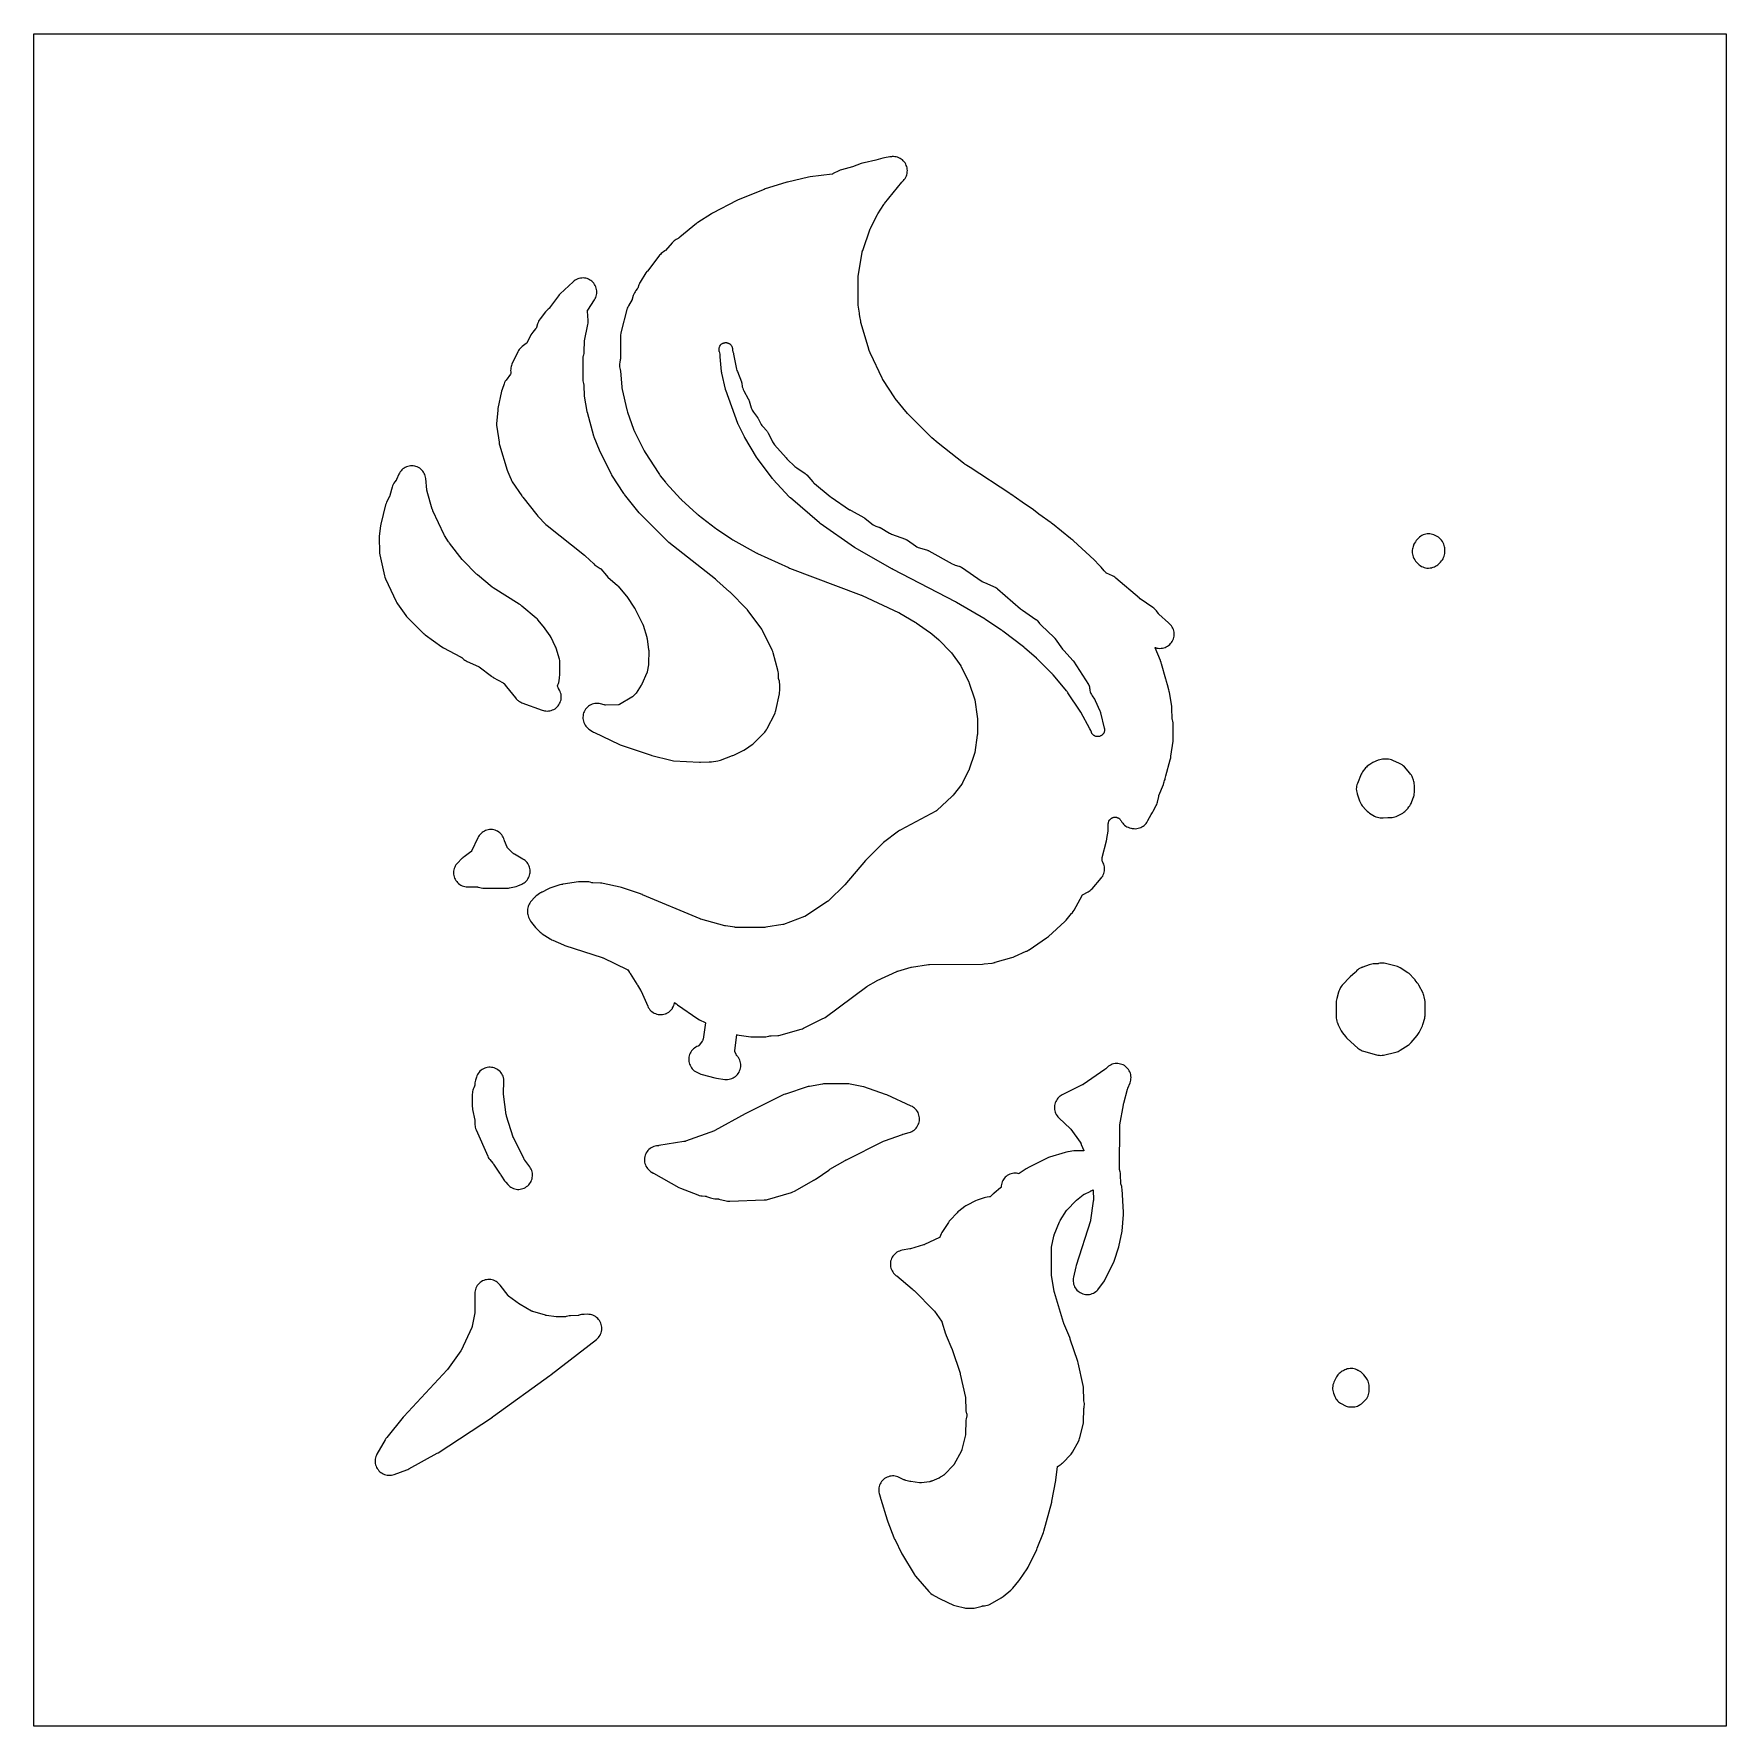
# Model space of a CAD drawing. Header units: millimetres. Extents: x 0 to 300, y 0 to 300.
import ezdxf

# ---------------------------------------------------------------- set-up
doc = ezdxf.new("R2010")
doc.units = ezdxf.units.MM
doc.layers.add('CUT', color=7, linetype='CONTINUOUS')

msp = doc.modelspace()

# ---------------------------------------------------------------- linework, layer by layer
at = {"layer": 'CUT'}
for points in [[(300, 299.99), (300, 299.98), (300, 299.95), (300, 0.05), (300, 0.02), (300, 0.01), (299.99, 0), (299.98, 0), (299.95, 0), (0.05, 0), (0.02, 0), (0.01, 0), (0.01, 0.01), (0, 0.01), (0, 0.02), (0, 0.05), (0, 299.95), (0, 299.98), (0, 299.99), (0.01, 300), (0.02, 300), (0.05, 300), (299.95, 300), (299.98, 300), (299.99, 300), (300, 300)], [(90.12, 140.47), (91.53, 139.57), (91.58, 139.53), (91.64, 139.5), (91.78, 139.41), (91.99, 139.31), (93.89, 138.48), (94.12, 138.39), (100.74, 136.25), (100.84, 136.21), (100.85, 136.21), (100.9, 136.19), (105.15, 134.16), (105.19, 134.14), (105.2, 134.14), (105.21, 134.14), (105.21, 134.13), (105.22, 134.13), (105.23, 134.11), (105.53, 133.72), (105.55, 133.69), (105.6, 133.62), (105.63, 133.59), (105.73, 133.44), (106.89, 131.56), (106.94, 131.47), (107.01, 131.35), (107.55, 130.48), (107.55, 130.47), (107.56, 130.45), (107.57, 130.44), (107.58, 130.43), (107.58, 130.42), (107.6, 130.39), (107.65, 130.28), (108.82, 127.63), (108.93, 127.41), (109.07, 127.2), (109.22, 127.01), (109.39, 126.83), (109.57, 126.67), (109.77, 126.53), (109.99, 126.41), (110.21, 126.31), (110.44, 126.23), (110.68, 126.18), (110.93, 126.15), (111.17, 126.14), (111.42, 126.16), (111.66, 126.2), (111.89, 126.27), (111.9, 126.27), (111.98, 126.3), (112.12, 126.35), (112.13, 126.36), (112.23, 126.41), (112.34, 126.47), (112.35, 126.47), (112.55, 126.6), (112.74, 126.75), (112.75, 126.75), (112.92, 126.92), (113.08, 127.1), (113.08, 127.11), (113.19, 127.25), (113.21, 127.28), (113.21, 127.29), (113.22, 127.3), (113.23, 127.31), (113.35, 127.52), (113.41, 127.68), (113.42, 127.7), (113.44, 127.74), (113.44, 127.75), (113.52, 127.98), (113.59, 128.23), (113.6, 128.27), (113.61, 128.27), (113.64, 128.25), (113.88, 128.06), (113.93, 128.02), (113.99, 127.97), (114.03, 127.94), (114.11, 127.88), (117.72, 125.39), (118.02, 125.21), (119.02, 124.71), (119.05, 124.7), (119.06, 124.69), (119.06, 124.66), (118.63, 121.8), (118.63, 121.79), (118.62, 121.71), (118.6, 121.61), (118.6, 121.6), (118.59, 121.58), (118.58, 121.58), (118.52, 121.5), (118.48, 121.45), (118, 120.78), (117.95, 120.72), (117.92, 120.68), (117.89, 120.64), (117.86, 120.6), (117.84, 120.58), (117.82, 120.57), (117.77, 120.55), (117.55, 120.46), (117.33, 120.34), (117.13, 120.21), (116.94, 120.06), (116.76, 119.88), (116.61, 119.7), (116.47, 119.49), (116.35, 119.28), (116.25, 119.05), (116.18, 118.82), (116.13, 118.58), (116.1, 118.34), (116.1, 118.09), (116.12, 117.85), (116.17, 117.61), (116.24, 117.38), (116.33, 117.15), (116.44, 116.93), (116.57, 116.73), (116.73, 116.53), (116.9, 116.36), (117.08, 116.2), (117.29, 116.06), (117.5, 115.95), (118.01, 115.7), (118.23, 115.6), (118.46, 115.53), (120.71, 114.92), (121.04, 114.85), (122.5, 114.66), (122.75, 114.64), (122.99, 114.65), (123.24, 114.68), (123.48, 114.73), (123.72, 114.81), (123.95, 114.91), (124.16, 115.03), (124.36, 115.17), (124.55, 115.34), (124.72, 115.52), (124.87, 115.71), (125.01, 115.93), (125.12, 116.15), (125.2, 116.38), (125.27, 116.62), (125.31, 116.87), (125.32, 117.12), (125.31, 117.36), (125.28, 117.61), (125.22, 117.85), (125.13, 118.09), (125.03, 118.31), (124.9, 118.52), (124.75, 118.72), (124.66, 118.82), (124.59, 118.91), (124.56, 118.94), (124.56, 118.95), (124.55, 118.97), (124.51, 119.05), (124.28, 119.57), (124.26, 119.63), (124.25, 119.65), (124.24, 119.69), (124.24, 119.7), (124.24, 119.71), (124.25, 119.78), (124.25, 119.79), (124.6, 122.55), (124.6, 122.58), (124.61, 122.59), (124.64, 122.58), (127.1, 122.22), (127.46, 122.19), (129.48, 122.18), (129.49, 122.18), (129.5, 122.18), (129.76, 122.19), (130.02, 122.23), (130.27, 122.3), (130.49, 122.37), (130.56, 122.39), (130.6, 122.39), (130.64, 122.39), (130.68, 122.39), (131.88, 122.43), (132.09, 122.45), (132.3, 122.48), (132.5, 122.53), (136.05, 123.57), (136.26, 123.64), (136.46, 123.73), (139.88, 125.42), (140.07, 125.52), (140.25, 125.65), (147.69, 131.12), (147.71, 131.13), (147.79, 131.19), (147.82, 131.21), (149.34, 132.09), (149.37, 132.11), (149.51, 132.18), (152.97, 133.79), (153.06, 133.82), (153.08, 133.83), (153.16, 133.86), (155.5, 134.55), (155.58, 134.57), (155.6, 134.57), (158.6, 135.01), (158.76, 135.03), (158.78, 135.03), (158.79, 135.03), (168.17, 135.09), (168.46, 135.11), (169.8, 135.28), (169.82, 135.28), (169.87, 135.28), (170.13, 135.33), (170.32, 135.38), (170.39, 135.4), (170.42, 135.41), (173.35, 136.25), (173.35, 136.24), (173.39, 136.25), (173.61, 136.32), (173.82, 136.41), (175.92, 137.37), (175.99, 137.4), (176, 137.41), (176.19, 137.5), (176.38, 137.61), (176.44, 137.65), (179.54, 139.73), (179.65, 139.81), (179.69, 139.84), (179.88, 140), (182.75, 142.63), (182.83, 142.7), (182.84, 142.71), (182.98, 142.87), (183.96, 144.04), (183.97, 144.05), (184.04, 144.13), (184.1, 144.2), (184.13, 144.23), (184.27, 144.43), (184.4, 144.63), (185.82, 147.26), (185.83, 147.29), (185.85, 147.31), (185.87, 147.33), (185.92, 147.36), (186.9, 147.89), (187.1, 148.01), (187.28, 148.14), (187.45, 148.29), (187.6, 148.45), (189.2, 150.3), (189.35, 150.49), (189.48, 150.7), (189.59, 150.91), (189.68, 151.14), (189.74, 151.37), (189.79, 151.6), (189.81, 151.84), (189.81, 152.09), (189.78, 152.33), (189.73, 152.56), (189.66, 152.79), (189.57, 153.01), (189.49, 153.16), (189.47, 153.2), (189.46, 153.22), (189.45, 153.23), (189.43, 153.3), (189.4, 153.38), (189.38, 153.43), (189.38, 153.45), (189.38, 153.47), (189.37, 153.55), (189.37, 153.6), (189.36, 153.7), (189.36, 153.71), (189.37, 153.81), (189.37, 153.86), (189.37, 153.9), (189.38, 153.94), (189.38, 153.96), (189.39, 154), (190.13, 156.94), (190.14, 156.97), (190.15, 157.02), (190.17, 157.08), (190.19, 157.19), (190.2, 157.22), (190.2, 157.24), (190.21, 157.27), (190.22, 157.36), (190.42, 158.68), (190.45, 159), (190.47, 159.91), (190.47, 159.99), (190.48, 160.06), (190.48, 160.11), (190.49, 160.15), (190.49, 160.16), (190.51, 160.24), (190.52, 160.26), (190.55, 160.36), (190.56, 160.39), (190.58, 160.45), (190.59, 160.48), (190.65, 160.57), (190.65, 160.58), (190.69, 160.64), (190.73, 160.69), (190.76, 160.72), (190.79, 160.75), (190.9, 160.86), (190.97, 160.92), (190.98, 160.92), (191.05, 160.97), (191.07, 160.98), (191.17, 161.04), (191.2, 161.05), (191.26, 161.07), (191.31, 161.09), (191.33, 161.1), (191.44, 161.12), (191.57, 161.14), (191.63, 161.14), (191.74, 161.13), (191.81, 161.13), (191.83, 161.13), (191.88, 161.12), (191.91, 161.12), (191.97, 161.1), (192.04, 161.08), (192.07, 161.07), (192.08, 161.07), (192.1, 161.06), (192.11, 161.06), (192.13, 161.05), (192.15, 161.04), (192.18, 161.03), (192.2, 161.02), (192.24, 161), (192.26, 160.98), (192.32, 160.95), (192.39, 160.9), (192.43, 160.87), (192.47, 160.85), (192.48, 160.83), (192.49, 160.82), (192.54, 160.77), (192.56, 160.75), (192.65, 160.63), (192.7, 160.56), (192.71, 160.54), (192.75, 160.46), (192.87, 160.26), (193.02, 160.06), (193.19, 159.88), (193.37, 159.72), (193.56, 159.57), (193.77, 159.44), (193.99, 159.34), (194.22, 159.26), (194.46, 159.2), (194.48, 159.19), (194.51, 159.19), (194.53, 159.18), (194.54, 159.18), (194.55, 159.18), (194.7, 159.15), (194.75, 159.14), (194.81, 159.13), (195.05, 159.11), (195.29, 159.1), (195.52, 159.12), (195.76, 159.16), (195.99, 159.22), (196.21, 159.31), (196.43, 159.41), (196.63, 159.54), (196.82, 159.68), (197, 159.84), (197.16, 160.02), (197.3, 160.21), (197.36, 160.3), (197.37, 160.32), (197.5, 160.53), (198.06, 161.59), (198.06, 161.6), (198.08, 161.63), (198.09, 161.64), (198.31, 161.97), (198.45, 162.21), (198.96, 163.22), (199.05, 163.41), (199.12, 163.61), (199.17, 163.81), (199.4, 164.83), (199.4, 164.84), (199.4, 164.85), (199.41, 164.86), (199.41, 164.87), (199.42, 164.88), (199.42, 164.89), (199.42, 164.9), (199.43, 164.94), (199.45, 164.98), (200.23, 166.95), (200.32, 167.2), (200.38, 167.4), (200.46, 167.62), (200.53, 167.81), (200.57, 167.99), (200.67, 168.46), (201.46, 171.3), (201.53, 171.63), (201.54, 171.71), (201.58, 171.98), (201.95, 174.62), (201.95, 174.69), (201.97, 174.97), (201.97, 175.03), (201.97, 177.6), (201.97, 177.61), (201.96, 177.87), (201.96, 177.88), (201.91, 178.13), (201.91, 178.14), (201.84, 178.39), (201.84, 178.4), (201.8, 178.52), (201.8, 178.53), (201.79, 178.54), (201.78, 178.58), (201.78, 178.6), (201.78, 178.64), (201.74, 180.4), (201.74, 180.41), (201.74, 180.45), (201.73, 180.61), (201.71, 180.81), (201.31, 183.26), (201.29, 183.4), (201.29, 183.41), (201.29, 183.42), (201.28, 183.49), (201.22, 183.71), (201.22, 183.72), (200.97, 184.58), (200.79, 185.21), (200.71, 185.49), (200.67, 185.63), (199.9, 188.35), (199.87, 188.46), (199.85, 188.52), (199.83, 188.58), (199.78, 188.72), (199.76, 188.77), (199.75, 188.79), (199.74, 188.81), (199.74, 188.82), (199.71, 188.89), (198.77, 191.16), (198.75, 191.22), (198.77, 191.22), (198.86, 191.19), (199.09, 191.12), (199.33, 191.08), (199.57, 191.06), (199.82, 191.07), (200.06, 191.09), (200.3, 191.14), (200.53, 191.22), (200.75, 191.31), (200.96, 191.43), (201.16, 191.57), (201.35, 191.73), (201.52, 191.9), (201.67, 192.09), (201.8, 192.29), (201.92, 192.51), (202.01, 192.73), (202.08, 192.96), (202.12, 193.2), (202.15, 193.44), (202.15, 193.68), (202.12, 193.93), (202.08, 194.16), (202.01, 194.4), (201.91, 194.62), (201.8, 194.84), (201.67, 195.04), (201.51, 195.23), (201.34, 195.4), (201.19, 195.54), (201.17, 195.56), (199.45, 197.13), (199.42, 197.16), (199.42, 197.17), (199.38, 197.2), (199.35, 197.23), (199.35, 197.24), (199.34, 197.25), (199.33, 197.26), (199.31, 197.3), (199, 197.72), (198.86, 197.89), (198.71, 198.04), (198.55, 198.19), (198.38, 198.31), (196.11, 199.84), (196.09, 199.85), (196.08, 199.86), (196.02, 199.9), (195.98, 199.94), (191.82, 203.52), (191.63, 203.67), (191.43, 203.8), (191.22, 203.91), (190.13, 204.4), (190.12, 204.4), (190.11, 204.41), (190.07, 204.45), (189.83, 204.71), (189.8, 204.74), (189.76, 204.78), (189.2, 205.44), (189.02, 205.63), (188.72, 205.92), (188.08, 206.61), (187.94, 206.76), (184.32, 210.1), (184.2, 210.22), (184.02, 210.36), (183.89, 210.46), (183.88, 210.47), (183.85, 210.48), (183.79, 210.53), (180.58, 213.13), (180.54, 213.16), (180.53, 213.17), (180.4, 213.27), (180.37, 213.3), (178.15, 214.87), (178.14, 214.88), (178.12, 214.9), (178.1, 214.91), (176.97, 215.78), (176.83, 215.88), (175.18, 216.98), (173.2, 218.38), (173.16, 218.41), (173.02, 218.5), (165.98, 223.1), (165.37, 223.5), (165.23, 223.59), (165.19, 223.61), (165.16, 223.63), (165.15, 223.64), (165.13, 223.65), (165.11, 223.66), (165.09, 223.68), (164.92, 223.81), (164.91, 223.82), (164.89, 223.83), (164.8, 223.9), (160.3, 227.43), (159.2, 228.41), (155.81, 231.78), (155.02, 232.56), (154.95, 232.64), (154.9, 232.7), (154.89, 232.71), (152.71, 235.34), (152.7, 235.36), (152.66, 235.41), (152.63, 235.44), (152.63, 235.45), (152.62, 235.46), (150.53, 238.71), (150.52, 238.73), (150.48, 238.79), (150.46, 238.81), (150.45, 238.82), (150.43, 238.87), (150.39, 238.95), (148.29, 243.36), (148.28, 243.38), (148.25, 243.46), (148.1, 243.88), (147.88, 244.5), (147.88, 244.51), (146.63, 248.83), (146.63, 248.85), (146.61, 248.92), (146.61, 248.93), (146.6, 248.98), (146.59, 249.03), (146.59, 249.05), (146.58, 249.08), (146.45, 249.87), (146.38, 250.32), (146.37, 250.38), (146.36, 250.46), (146.13, 251.93), (146.12, 251.98), (146.12, 256.79), (146.12, 256.85), (146.12, 256.86), (146.12, 256.91), (146.12, 256.92), (146.13, 256.98), (146.13, 256.99), (146.83, 261.3), (146.84, 261.33), (146.84, 261.35), (146.84, 261.36), (146.85, 261.37), (146.85, 261.38), (146.86, 261.4), (146.86, 261.41), (146.87, 261.44), (146.92, 261.59), (146.93, 261.62), (148.28, 265.44), (148.3, 265.49), (148.31, 265.5), (148.31, 265.51), (148.34, 265.56), (149.48, 267.84), (149.49, 267.87), (149.52, 267.92), (149.54, 267.95), (149.55, 267.97), (149.56, 267.99), (149.62, 268.09), (150.68, 269.77), (150.69, 269.78), (150.7, 269.79), (150.7, 269.8), (150.71, 269.81), (150.72, 269.82), (150.79, 269.92), (150.8, 269.93), (153.87, 273.72), (154.14, 274), (154.3, 274.18), (154.45, 274.38), (154.57, 274.58), (154.67, 274.8), (154.75, 275.03), (154.8, 275.27), (154.84, 275.51), (154.85, 275.75), (154.84, 275.99), (154.8, 276.23), (154.74, 276.46), (154.66, 276.69), (154.56, 276.91), (154.44, 277.12), (154.29, 277.31), (154.13, 277.49), (153.96, 277.66), (153.76, 277.8), (153.56, 277.93), (153.34, 278.03), (153.12, 278.12), (152.88, 278.18), (152.64, 278.22), (152.4, 278.24), (152.24, 278.23), (152.16, 278.23), (152.06, 278.22), (152.04, 278.21), (152.03, 278.21), (152.02, 278.21), (151.99, 278.21), (151.96, 278.21), (151.92, 278.2), (151.75, 278.17), (150.77, 278), (150.53, 277.95), (149.24, 277.59), (147.17, 277.11), (147.16, 277.11), (146.92, 277.06), (146.68, 276.99), (145.12, 276.44), (143.17, 275.89), (142.94, 275.81), (142.72, 275.72), (142.7, 275.71), (141.72, 275.22), (141.63, 275.17), (141.62, 275.17), (141.61, 275.16), (141.57, 275.15), (141.56, 275.15), (141.54, 275.15), (141.5, 275.15), (137.6, 274.65), (137.35, 274.6), (133.63, 273.72), (133.55, 273.71), (133.49, 273.69), (133.3, 273.65), (129.63, 272.5), (129.45, 272.43), (124.88, 270.59), (124.87, 270.59), (124.84, 270.58), (124.62, 270.48), (120.31, 268.21), (120.13, 268.11), (117.72, 266.57), (117.67, 266.54), (117.47, 266.39), (114.5, 263.95), (114.44, 263.9), (114.35, 263.82), (114.34, 263.81), (114.32, 263.79), (114.27, 263.76), (114.23, 263.73), (113.87, 263.55), (113.67, 263.43), (113.49, 263.3), (113.31, 263.15), (113.16, 262.98), (111.96, 261.62), (111.95, 261.61), (111.94, 261.6), (111.92, 261.58), (111.91, 261.57), (111.86, 261.53), (111.23, 261.04), (111.07, 260.91), (110.92, 260.76), (110.79, 260.59), (108.76, 257.95), (108.67, 257.85), (108.51, 257.61), (107.5, 255.99), (107.38, 255.79), (107.37, 255.77), (107.25, 255.49), (107.05, 254.91), (107.03, 254.86), (106.98, 254.79), (106.73, 254.5), (106.58, 254.29), (106.45, 254.07), (106.34, 253.83), (106.26, 253.59), (106.09, 252.99), (106.08, 252.96), (106.06, 252.92), (106.05, 252.9), (106.04, 252.88), (105.39, 251.77), (105.28, 251.57), (105.19, 251.35), (105.12, 251.13), (104.1, 247.21), (104.04, 246.91), (104.02, 246.61), (103.97, 242.43), (103.97, 242.34), (103.96, 242.29), (103.86, 241.75), (103.83, 241.5), (103.82, 241.25), (103.84, 241), (103.88, 240.75), (103.95, 240.51), (103.96, 240.48), (103.96, 240.47), (103.96, 240.43), (103.97, 240.3), (103.97, 240.28), (104.22, 237.35), (104.23, 237.26), (104.28, 236.98), (105.13, 233.36), (105.13, 233.35), (105.16, 233.23), (105.17, 233.15), (105.24, 232.95), (106.33, 229.91), (106.38, 229.77), (106.4, 229.69), (106.5, 229.48), (108.22, 226.05), (108.35, 225.81), (110.78, 222.08), (110.89, 221.9), (110.91, 221.87), (111.05, 221.67), (111.98, 220.53), (112.02, 220.48), (112.12, 220.35), (114.65, 217.58), (114.73, 217.5), (114.74, 217.49), (114.83, 217.41), (117.54, 214.94), (117.55, 214.93), (117.63, 214.86), (117.79, 214.72), (120.85, 212.35), (120.99, 212.25), (123.72, 210.42), (123.89, 210.32), (128.07, 207.99), (128.17, 207.93), (128.21, 207.91), (128.29, 207.88), (133.79, 205.37), (133.95, 205.3), (146.69, 200.5), (146.7, 200.49), (146.81, 200.43), (153.27, 197.42), (153.31, 197.41), (153.33, 197.4), (153.4, 197.37), (153.43, 197.36), (153.45, 197.35), (153.46, 197.35), (153.47, 197.34), (153.5, 197.33), (156.25, 195.72), (156.38, 195.63), (156.42, 195.6), (158.77, 193.94), (158.81, 193.91), (158.82, 193.9), (158.84, 193.89), (158.88, 193.86), (160.37, 192.61), (160.4, 192.58), (160.45, 192.53), (160.46, 192.52), (160.46, 192.51), (162.5, 190.45), (162.57, 190.37), (162.58, 190.36), (162.61, 190.33), (162.66, 190.27), (164.3, 187.96), (164.34, 187.9), (164.34, 187.89), (164.36, 187.86), (164.36, 187.85), (165.76, 185.08), (165.8, 184.97), (165.8, 184.96), (165.82, 184.92), (166.76, 182.1), (166.76, 182.08), (166.77, 182.05), (166.79, 182), (166.79, 181.99), (166.79, 181.95), (167.24, 178.97), (167.25, 178.92), (167.25, 178.88), (167.26, 178.74), (167.27, 175.88), (167.25, 175.69), (166.8, 172.61), (166.8, 172.59), (166.79, 172.58), (166.79, 172.54), (166.78, 172.51), (166.76, 172.44), (165.83, 169.65), (165.8, 169.56), (165.79, 169.54), (165.76, 169.47), (164.65, 167.26), (164.62, 167.19), (164.6, 167.16), (164.59, 167.14), (164.58, 167.13), (164.55, 167.1), (164.49, 167.02), (164.48, 167), (162.96, 165.03), (162.93, 164.98), (162.86, 164.9), (162.86, 164.89), (162.84, 164.86), (162.82, 164.84), (160.05, 162.33), (160.01, 162.29), (159.98, 162.27), (159.91, 162.23), (153.67, 158.87), (153.61, 158.84), (153.46, 158.76), (153.27, 158.63), (150.64, 156.62), (150.4, 156.4), (147.66, 153.68), (147.65, 153.68), (147.64, 153.67), (147.49, 153.5), (147.45, 153.45), (143.79, 149.17), (143.78, 149.16), (143.75, 149.13), (143.74, 149.12), (140.85, 146.28), (140.8, 146.24), (140.78, 146.22), (140.75, 146.19), (140.71, 146.16), (136.87, 143.64), (136.82, 143.61), (136.77, 143.58), (136.74, 143.57), (136.73, 143.56), (136.7, 143.55), (136.69, 143.55), (136.64, 143.53), (136.62, 143.52), (136.59, 143.51), (132.88, 142.12), (132.87, 142.12), (132.86, 142.12), (132.84, 142.11), (132.81, 142.1), (132.8, 142.1), (132.78, 142.09), (132.76, 142.09), (129.74, 141.62), (129.59, 141.59), (129.58, 141.59), (129.55, 141.59), (129.47, 141.59), (124.41, 141.6), (124.4, 141.6), (124.33, 141.6), (124.26, 141.61), (122.6, 141.85), (122.58, 141.85), (122.54, 141.86), (122.52, 141.86), (122.5, 141.87), (118.25, 143.05), (118.2, 143.06), (118.11, 143.1), (107.91, 147.4), (107.89, 147.41), (107.83, 147.44), (107.66, 147.5), (107.56, 147.54), (107.55, 147.54), (104.19, 148.67), (103.92, 148.74), (100.92, 149.38), (100.7, 149.42), (100.47, 149.44), (99.12, 149.48), (99.1, 149.48), (99.06, 149.48), (99.05, 149.48), (99.03, 149.48), (98.94, 149.5), (98.61, 149.6), (98.37, 149.66), (98.13, 149.69), (97.89, 149.7), (96.89, 149.69), (96.53, 149.66), (93.85, 149.25), (93.79, 149.25), (93.7, 149.23), (93.53, 149.2), (93.27, 149.13), (91.47, 148.53), (91.13, 148.39), (90.1, 147.87), (90.08, 147.86), (90.06, 147.85), (90.04, 147.84), (89.85, 147.73), (89.84, 147.72), (89.81, 147.7), (89.66, 147.6), (89.63, 147.58), (89.17, 147.24), (89.01, 147.12), (88.89, 147.01), (88.88, 147), (88.87, 146.99), (88.85, 146.97), (88.84, 146.96), (88.81, 146.93), (88.72, 146.85), (88.2, 146.3), (88.05, 146.12), (87.91, 145.92), (87.79, 145.72), (87.7, 145.5), (87.62, 145.28), (87.56, 145.05), (87.53, 144.82), (87.52, 144.58), (87.52, 144.32), (87.53, 144.09), (87.56, 143.86), (87.62, 143.63), (87.69, 143.41), (87.78, 143.2), (87.92, 142.92), (88.05, 142.7), (88.2, 142.49), (88.91, 141.59), (89.15, 141.33), (89.74, 140.77), (89.92, 140.61)], [(86.62, 217.93), (86.66, 217.88), (89.17, 214.71), (89.35, 214.5), (90.79, 213.04), (91.01, 212.85), (97.6, 207.56), (97.74, 207.44), (99.25, 206.02), (99.45, 205.84), (99.68, 205.69), (100.41, 205.25), (100.42, 205.25), (100.45, 205.23), (100.48, 205.2), (100.5, 205.19), (100.53, 205.16), (101.53, 203.97), (101.78, 203.71), (103.48, 202.2), (103.49, 202.19), (103.53, 202.15), (103.56, 202.11), (105.03, 200.37), (105.05, 200.35), (105.07, 200.32), (105.14, 200.23), (106.5, 198.2), (106.54, 198.13), (106.57, 198.08), (106.58, 198.06), (106.61, 198.01), (107.95, 195.31), (107.98, 195.26), (107.99, 195.23), (107.99, 195.22), (108, 195.21), (108.01, 195.17), (108.66, 193.02), (108.69, 192.9), (108.72, 192.8), (108.72, 192.78), (108.73, 192.75), (108.75, 192.68), (108.99, 190.89), (108.99, 190.86), (109, 190.71), (108.98, 188.32), (108.98, 188.27), (108.98, 188.25), (108.98, 188.21), (108.98, 188.2), (108.97, 188.15), (108.75, 186.93), (108.72, 186.84), (108.72, 186.81), (108.71, 186.76), (108.7, 186.76), (108.69, 186.72), (108.69, 186.71), (107.8, 184.74), (107.79, 184.72), (107.76, 184.64), (107.74, 184.59), (107.69, 184.51), (106.77, 183.13), (106.76, 183.13), (106.76, 183.12), (106.75, 183.11), (106.73, 183.08), (106.72, 183.07), (106.71, 183.06), (106.7, 183.05), (106.7, 183.04), (106.61, 182.95), (106.6, 182.93), (106.59, 182.93), (106.22, 182.58), (106.18, 182.54), (106.16, 182.53), (106.16, 182.52), (106.13, 182.5), (106.06, 182.46), (106.01, 182.43), (103.82, 181.11), (103.77, 181.09), (103.74, 181.08), (103.73, 181.07), (103.72, 181.07), (103.71, 181.07), (103.67, 181.07), (103.65, 181.07), (101.35, 181.01), (101.34, 181.01), (101.3, 181.01), (101.29, 181.02), (101.19, 181.04), (101.11, 181.06), (100.44, 181.23), (100.2, 181.28), (99.95, 181.31), (99.7, 181.31), (99.46, 181.28), (99.21, 181.23), (98.98, 181.16), (98.75, 181.06), (98.53, 180.94), (98.32, 180.8), (98.13, 180.64), (97.96, 180.47), (97.8, 180.27), (97.67, 180.06), (97.55, 179.84), (97.46, 179.61), (97.39, 179.37), (97.35, 179.13), (97.33, 178.88), (97.34, 178.63), (97.37, 178.38), (97.42, 178.14), (97.5, 177.9), (97.6, 177.68), (97.72, 177.46), (97.87, 177.26), (98.03, 177.07), (98.21, 176.9), (98.41, 176.75), (99.02, 176.33), (99.19, 176.22), (99.37, 176.13), (103.68, 174.08), (103.96, 173.97), (109.42, 172.15), (109.58, 172.1), (112.9, 171.23), (113.15, 171.18), (113.4, 171.15), (117.99, 170.91), (118.12, 170.91), (118.13, 170.91), (118.16, 170.91), (119.71, 170.93), (119.72, 170.93), (119.74, 170.93), (119.91, 170.94), (120.11, 170.96), (121.26, 171.14), (121.5, 171.19), (121.74, 171.27), (123.87, 172.06), (123.91, 172.07), (124.1, 172.13), (124.31, 172.23), (125.87, 173.02), (126.15, 173.19), (127.33, 174), (127.52, 174.14), (127.69, 174.29), (127.71, 174.31), (127.72, 174.33), (129.56, 176.2), (129.73, 176.39), (129.88, 176.6), (130.01, 176.83), (131.33, 179.45), (131.42, 179.64), (131.49, 179.85), (131.55, 180.06), (132.17, 183.02), (132.21, 183.27), (132.22, 183.53), (132.22, 184.71), (132.2, 184.99), (132.16, 185.27), (132.08, 185.54), (132.05, 185.61), (132.04, 185.66), (132.03, 185.68), (132.02, 185.72), (132.01, 185.77), (132.01, 185.78), (132.01, 185.81), (132.01, 185.88), (131.98, 186.64), (131.95, 186.91), (131.9, 187.17), (131.09, 190.26), (131.01, 190.51), (130.91, 190.75), (129.18, 194.21), (129.16, 194.25), (129.05, 194.44), (128.92, 194.63), (126.57, 197.77), (126.54, 197.82), (126.49, 197.88), (126.43, 197.97), (126.26, 198.15), (123.49, 200.94), (123.49, 200.95), (123.43, 201.01), (123.32, 201.11), (121.1, 203.07), (121.1, 203.08), (120.89, 203.26), (120.84, 203.3), (120.83, 203.31), (112.57, 209.83), (112.55, 209.85), (112.45, 209.94), (107.42, 214.97), (107.33, 215.07), (107.31, 215.09), (104.71, 218.35), (104.62, 218.48), (104.6, 218.52), (104.59, 218.53), (102.49, 221.76), (102.46, 221.81), (102.45, 221.82), (102.43, 221.87), (100.33, 226.05), (100.29, 226.14), (100.28, 226.17), (99.35, 228.5), (99.32, 228.58), (99.29, 228.67), (98.12, 232.87), (98.11, 232.92), (98.1, 232.98), (98.08, 233.07), (97.64, 235.75), (97.64, 235.77), (97.63, 235.83), (97.63, 235.85), (97.62, 235.98), (97.58, 237.47), (97.56, 237.75), (97.51, 238.02), (97.39, 238.48), (97.38, 238.56), (97.37, 238.62), (97.37, 238.65), (97.38, 242.72), (97.38, 242.77), (97.38, 242.78), (97.41, 242.9), (97.41, 242.91), (97.43, 242.95), (97.44, 242.99), (97.47, 243.11), (97.53, 243.33), (97.56, 243.55), (97.58, 243.77), (97.62, 245.44), (97.62, 245.45), (97.62, 245.47), (97.62, 245.49), (97.62, 245.5), (97.63, 245.55), (97.64, 245.58), (98.23, 248.5), (98.26, 248.73), (98.28, 248.95), (98.27, 249.17), (98.15, 250.84), (98.15, 250.91), (98.15, 250.92), (98.15, 250.93), (98.15, 250.94), (98.15, 250.95), (98.17, 250.98), (98.17, 250.99), (98.19, 251.02), (99.39, 252.85), (99.51, 253.06), (99.62, 253.28), (99.7, 253.51), (99.75, 253.74), (99.79, 253.98), (99.8, 254.22), (99.79, 254.46), (99.75, 254.7), (99.7, 254.94), (99.62, 255.16), (99.51, 255.38), (99.39, 255.59), (99.25, 255.79), (99.09, 255.97), (98.91, 256.13), (98.72, 256.28), (98.51, 256.41), (98.3, 256.51), (98.07, 256.6), (97.84, 256.66), (97.6, 256.7), (97.36, 256.72), (97.12, 256.71), (96.88, 256.68), (96.64, 256.63), (96.41, 256.56), (96.19, 256.46), (95.98, 256.34), (95.78, 256.21), (95.6, 256.05), (93.32, 253.93), (93.14, 253.75), (92.99, 253.55), (91.44, 251.4), (91.43, 251.38), (91.42, 251.37), (91.41, 251.36), (91.39, 251.34), (91.38, 251.34), (91.19, 251.19), (90.93, 250.97), (90.91, 250.95), (90.7, 250.71), (89.73, 249.46), (89.6, 249.27), (89.48, 249.06), (89.38, 248.84), (89.3, 248.61), (89.11, 247.94), (89.11, 247.93), (89.1, 247.91), (89.1, 247.9), (89.09, 247.89), (89.09, 247.88), (89.07, 247.86), (89.06, 247.85), (89.04, 247.82), (89.01, 247.79), (88.93, 247.7), (88.44, 247.12), (88.27, 246.9), (88.13, 246.65), (87.44, 245.31), (87.42, 245.29), (87.37, 245.19), (87.37, 245.18), (87.36, 245.18), (87.36, 245.17), (87.35, 245.16), (87.29, 245.12), (86.56, 244.57), (86.38, 244.42), (86.2, 244.25), (86.05, 244.06), (85.91, 243.85), (85.8, 243.64), (84.76, 241.44), (84.67, 241.23), (84.6, 241.01), (84.56, 240.79), (84.53, 240.56), (84.52, 240.33), (84.53, 240.11), (84.57, 239.88), (84.57, 239.86), (84.58, 239.83), (84.58, 239.82), (84.58, 239.81), (84.57, 239.79), (84.56, 239.77), (84.51, 239.7), (83.71, 238.63), (83.57, 238.42), (83.44, 238.19), (83.35, 237.94), (83.02, 236.98), (82.93, 236.68), (82.28, 233.56), (82.24, 233.27), (82.03, 230.86), (82.02, 230.56), (82.05, 230.26), (82.46, 227.6), (82.48, 227.47), (82.5, 227.35), (82.56, 227.12), (83.91, 222.66), (84.01, 222.38), (84.56, 221.11), (84.59, 221.03), (84.61, 221), (84.7, 220.81), (84.82, 220.6), (86.48, 218.12), (86.56, 218.01)], [(121.59, 244.63), (121.6, 244.64), (121.7, 244.79), (121.75, 244.85), (121.86, 244.96), (121.95, 245.03), (122.02, 245.08), (122.08, 245.11), (122.1, 245.13), (122.14, 245.15), (122.16, 245.16), (122.24, 245.19), (122.27, 245.2), (122.34, 245.23), (122.37, 245.23), (122.39, 245.24), (122.42, 245.24), (122.47, 245.25), (122.53, 245.26), (122.59, 245.26), (122.71, 245.26), (122.8, 245.26), (122.85, 245.25), (122.93, 245.23), (122.95, 245.22), (123.05, 245.19), (123.08, 245.18), (123.14, 245.16), (123.15, 245.15), (123.16, 245.15), (123.17, 245.15), (123.2, 245.13), (123.27, 245.09), (123.29, 245.08), (123.36, 245.03), (123.4, 245), (123.44, 244.98), (123.45, 244.96), (123.5, 244.91), (123.55, 244.86), (123.57, 244.85), (123.59, 244.81), (123.62, 244.77), (123.67, 244.7), (123.68, 244.68), (123.74, 244.58), (123.75, 244.55), (123.77, 244.49), (123.78, 244.46), (123.81, 244.36), (123.83, 244.3), (123.84, 244.28), (123.85, 244.26), (123.86, 244.18), (123.87, 244.09), (123.87, 244.04), (123.88, 243.99), (123.88, 243.9), (123.93, 243.64), (124, 243.38), (124.03, 243.28), (124.04, 243.25), (124.05, 243.23), (124.05, 243.2), (124.59, 240.54), (124.64, 240.33), (124.71, 240.13), (125.43, 238.3), (125.45, 238.24), (125.47, 238.18), (125.49, 238.12), (125.51, 238.05), (125.52, 238.02), (125.52, 237.98), (125.53, 237.9), (125.53, 237.87), (125.55, 237.68), (125.59, 237.43), (125.66, 237.18), (125.75, 236.94), (125.86, 236.71), (126.65, 235.31), (126.68, 235.24), (126.71, 235.19), (126.72, 235.15), (126.75, 235.08), (126.8, 234.94), (127.18, 233.7), (127.26, 233.49), (127.35, 233.29), (127.46, 233.1), (127.58, 232.92), (128.29, 232), (128.33, 231.94), (128.35, 231.9), (128.41, 231.81), (128.83, 230.96), (128.94, 230.77), (129.07, 230.59), (129.21, 230.41), (129.93, 229.61), (129.99, 229.53), (130.02, 229.49), (130.03, 229.47), (130.13, 229.33), (130.13, 229.32), (130.16, 229.27), (130.97, 227.67), (131.07, 227.48), (131.19, 227.31), (131.32, 227.14), (133.36, 224.81), (133.47, 224.69), (133.48, 224.68), (133.5, 224.66), (133.54, 224.63), (134.9, 223.32), (135.06, 223.17), (135.25, 223.04), (136.72, 222.06), (136.79, 222), (136.86, 221.96), (136.88, 221.94), (136.89, 221.93), (136.93, 221.9), (136.99, 221.83), (137.01, 221.82), (138.07, 220.59), (138.19, 220.46), (138.23, 220.42), (138.41, 220.26), (141.16, 217.99), (141.35, 217.85), (144.61, 215.65), (144.69, 215.6), (144.77, 215.55), (144.89, 215.48), (147.14, 214.24), (147.2, 214.21), (147.21, 214.2), (147.3, 214.14), (147.31, 214.14), (147.32, 214.13), (147.33, 214.12), (148.57, 213.14), (148.79, 212.98), (149.02, 212.85), (149.27, 212.75), (149.77, 212.57), (149.86, 212.53), (149.89, 212.52), (149.93, 212.5), (150, 212.46), (151.69, 211.49), (151.87, 211.4), (152.06, 211.31), (154.52, 210.41), (154.6, 210.38), (154.64, 210.36), (154.7, 210.33), (154.74, 210.31), (154.77, 210.29), (154.85, 210.23), (156.31, 209.22), (156.53, 209.09), (156.77, 208.97), (157.01, 208.89), (158.41, 208.47), (158.44, 208.46), (158.46, 208.45), (158.48, 208.44), (158.52, 208.43), (158.57, 208.4), (158.64, 208.37), (162.82, 206.05), (163.06, 205.93), (163.32, 205.84), (163.97, 205.65), (164.06, 205.62), (164.16, 205.59), (164.22, 205.57), (164.23, 205.56), (164.24, 205.56), (164.29, 205.53), (164.39, 205.47), (164.43, 205.45), (168.14, 202.93), (168.32, 202.82), (168.52, 202.72), (170.51, 201.83), (170.55, 201.81), (170.63, 201.76), (170.64, 201.75), (170.66, 201.74), (170.67, 201.73), (170.7, 201.71), (170.77, 201.65), (170.82, 201.61), (174.93, 198.05), (175.07, 197.94), (175.15, 197.88), (175.25, 197.81), (177.64, 196.2), (177.7, 196.16), (177.73, 196.14), (177.78, 196.1), (177.79, 196.09), (177.84, 196.04), (177.85, 196.03), (177.9, 195.98), (177.92, 195.95), (177.99, 195.87), (178.28, 195.46), (178.44, 195.27), (178.62, 195.09), (180.84, 193.04), (180.93, 192.95), (180.94, 192.94), (180.98, 192.89), (181.02, 192.83), (181.06, 192.78), (182.36, 190.95), (182.49, 190.79), (182.59, 190.67), (182.63, 190.63), (182.66, 190.6), (184.19, 188.94), (184.2, 188.94), (184.22, 188.92), (184.25, 188.88), (184.26, 188.87), (184.3, 188.82), (184.31, 188.8), (184.32, 188.79), (184.33, 188.77), (186.96, 184.63), (186.98, 184.6), (187.01, 184.54), (187.04, 184.49), (187.06, 184.46), (187.07, 184.43), (187.08, 184.38), (187.11, 184.32), (187.13, 184.28), (187.13, 184.25), (187.14, 184.2), (187.16, 184.11), (187.16, 184.09), (187.16, 184.06), (187.16, 184.02), (187.18, 183.82), (187.22, 183.57), (187.28, 183.33), (187.37, 183.09), (187.48, 182.87), (187.61, 182.65), (188.01, 182.07), (188.06, 182), (188.09, 181.94), (188.13, 181.88), (188.14, 181.86), (188.15, 181.84), (188.15, 181.83), (188.99, 179.96), (189.03, 179.87), (189.04, 179.84), (189.06, 179.78), (189.08, 179.71), (189.1, 179.64), (189.75, 176.93), (189.76, 176.91), (189.78, 176.83), (189.78, 176.82), (189.79, 176.77), (189.79, 176.72), (189.79, 176.71), (189.8, 176.61), (189.8, 176.6), (189.8, 176.54), (189.8, 176.52), (189.79, 176.47), (189.78, 176.43), (189.77, 176.38), (189.75, 176.28), (189.74, 176.26), (189.72, 176.19), (189.71, 176.15), (189.68, 176.1), (189.68, 176.09), (189.66, 176.05), (189.61, 175.97), (189.6, 175.96), (189.59, 175.94), (189.58, 175.93), (189.56, 175.9), (189.51, 175.85), (189.46, 175.78), (189.45, 175.77), (189.43, 175.75), (189.4, 175.72), (189.38, 175.7), (189.33, 175.66), (189.26, 175.62), (189.16, 175.56), (189.11, 175.53), (189.08, 175.51), (189.05, 175.5), (189, 175.49), (188.94, 175.46), (188.92, 175.45), (188.81, 175.43), (188.68, 175.41), (188.62, 175.41), (188.61, 175.41), (188.5, 175.42), (188.47, 175.42), (188.38, 175.43), (188.29, 175.45), (188.27, 175.46), (188.17, 175.49), (188.16, 175.49), (188.1, 175.51), (188.07, 175.53), (187.98, 175.58), (187.97, 175.59), (187.95, 175.6), (187.94, 175.61), (187.91, 175.63), (187.82, 175.7), (187.81, 175.71), (187.79, 175.73), (187.68, 175.84), (187.62, 175.91), (187.62, 175.92), (187.57, 175.99), (187.54, 176.05), (187.51, 176.09), (187.5, 176.11), (187.49, 176.13), (187.47, 176.19), (187.36, 176.48), (187.22, 176.78), (185.62, 179.73), (185.5, 179.93), (183.31, 183.18), (183.28, 183.23), (183.25, 183.28), (183.17, 183.39), (183.05, 183.55), (180.74, 186.3), (180.7, 186.34), (180.7, 186.35), (180.62, 186.43), (180.6, 186.46), (180.57, 186.49), (180.56, 186.5), (180.53, 186.53), (180.52, 186.55), (180.5, 186.58), (180.47, 186.6), (180.42, 186.66), (177.98, 189.1), (177.9, 189.17), (177.87, 189.2), (177.86, 189.21), (177.83, 189.23), (177.78, 189.28), (177.76, 189.3), (175.64, 191.18), (175.54, 191.26), (175.49, 191.3), (175.44, 191.34), (171.75, 194.13), (171.63, 194.22), (171.54, 194.28), (168.77, 196.13), (168.74, 196.15), (168.62, 196.22), (163.57, 199.21), (163.55, 199.22), (163.5, 199.25), (163.42, 199.3), (163.38, 199.32), (163.36, 199.33), (152.36, 205.04), (152.31, 205.07), (152.28, 205.08), (152.2, 205.13), (152.13, 205.17), (152.12, 205.17), (145.6, 208.9), (145.56, 208.92), (145.54, 208.93), (145.53, 208.94), (145.49, 208.97), (139.41, 213.2), (139.34, 213.25), (139.26, 213.31), (134.12, 217.72), (134.03, 217.8), (133.97, 217.86), (133.88, 217.94), (131.09, 221.02), (131.03, 221.09), (131.01, 221.11), (130.98, 221.14), (130.97, 221.16), (128.25, 224.76), (128.19, 224.85), (128.15, 224.92), (128.13, 224.95), (126.02, 228.45), (125.97, 228.53), (125.97, 228.54), (124.85, 230.78), (124.84, 230.79), (124.83, 230.82), (124.82, 230.84), (124.77, 230.95), (122.66, 236.83), (122.63, 236.92), (122.6, 237.01), (121.96, 239.84), (121.95, 239.88), (121.94, 239.93), (121.92, 240.06), (121.91, 240.16), (121.69, 242.75), (121.69, 242.76), (121.68, 242.99), (121.65, 243.22), (121.6, 243.44), (121.52, 243.66), (121.51, 243.7), (121.49, 243.78), (121.48, 243.81), (121.47, 243.86), (121.46, 243.92), (121.46, 243.93), (121.46, 243.98), (121.46, 244.12), (121.46, 244.18), (121.47, 244.24), (121.48, 244.29), (121.48, 244.32), (121.49, 244.34), (121.52, 244.44), (121.55, 244.52), (121.58, 244.61), (121.58, 244.62)], [(68.93, 193.84), (68.97, 193.8), (69, 193.78), (69.01, 193.77), (69.1, 193.69), (69.16, 193.64), (69.18, 193.62), (69.24, 193.57), (69.35, 193.49), (69.38, 193.46), (72.32, 191.35), (72.61, 191.17), (75.62, 189.57), (75.63, 189.56), (75.7, 189.52), (75.71, 189.52), (75.75, 189.49), (75.84, 189.44), (75.85, 189.43), (75.87, 189.42), (76.21, 189.11), (76.41, 188.96), (76.62, 188.83), (76.84, 188.71), (78.84, 187.83), (78.86, 187.82), (78.88, 187.81), (78.89, 187.8), (78.9, 187.79), (78.92, 187.78), (78.93, 187.77), (81.11, 186.12), (81.12, 186.12), (81.26, 186.03), (81.27, 186.02), (81.4, 185.94), (81.43, 185.92), (83.17, 184.95), (83.19, 184.94), (83.22, 184.92), (83.25, 184.9), (83.26, 184.9), (83.28, 184.88), (83.29, 184.88), (83.3, 184.87), (83.3, 184.86), (83.31, 184.86), (83.32, 184.85), (83.33, 184.84), (83.34, 184.83), (83.34, 184.82), (83.37, 184.79), (83.8, 184.25), (85.36, 182.27), (85.51, 182.1), (85.67, 181.94), (85.74, 181.89), (85.85, 181.8), (85.9, 181.77), (85.91, 181.76), (85.92, 181.75), (85.96, 181.72), (86.04, 181.67), (86.07, 181.65), (86.11, 181.63), (86.31, 181.52), (86.52, 181.43), (90.13, 180.1), (90.34, 180.04), (90.55, 179.99), (90.77, 179.96), (90.99, 179.95), (91, 179.95), (91.24, 179.96), (91.49, 180), (91.73, 180.06), (91.96, 180.14), (92.18, 180.24), (92.39, 180.37), (92.59, 180.52), (92.77, 180.68), (92.93, 180.86), (93.08, 181.06), (93.2, 181.27), (93.31, 181.49), (93.39, 181.72), (93.45, 181.96), (93.49, 182.2), (93.5, 182.45), (93.49, 182.69), (93.45, 182.94), (93.39, 183.17), (93.31, 183.4), (93.21, 183.63), (93.08, 183.84), (93.05, 183.88), (93.02, 183.92), (92.99, 183.99), (92.97, 184.03), (92.96, 184.07), (92.93, 184.13), (92.87, 184.27), (92.84, 184.34), (92.84, 184.35), (92.83, 184.38), (92.83, 184.39), (92.83, 184.4), (92.85, 184.47), (92.86, 184.52), (92.86, 184.53), (92.89, 184.58), (92.99, 184.81), (93.06, 185.04), (93.1, 185.29), (93.18, 185.85), (93.19, 185.97), (93.2, 185.98), (93.2, 185.99), (93.25, 186.27), (93.27, 186.56), (93.27, 188.46), (93.26, 188.7), (93.22, 188.93), (93.17, 189.17), (92.61, 191.07), (92.53, 191.28), (92.44, 191.48), (91.68, 192.99), (91.52, 193.27), (90.66, 194.54), (90.52, 194.73), (89.42, 196.06), (89.26, 196.24), (89.23, 196.27), (89.06, 196.42), (86.49, 198.56), (86.48, 198.57), (86.39, 198.65), (86.32, 198.71), (86.27, 198.76), (86.04, 198.92), (81.43, 201.81), (81.28, 201.92), (81.27, 201.92), (78.63, 204.08), (78.62, 204.09), (78.57, 204.13), (78.49, 204.2), (78.46, 204.23), (76.09, 206.63), (76.04, 206.69), (76.02, 206.71), (75.93, 206.81), (73.68, 209.72), (73.63, 209.8), (73.5, 209.97), (72.82, 211.1), (72.76, 211.21), (70.74, 215.47), (70.72, 215.52), (70.71, 215.56), (70.68, 215.61), (70.65, 215.68), (70.64, 215.71), (70.64, 215.72), (69.74, 218.86), (69.71, 218.97), (69.7, 218.99), (69.69, 219.04), (69.69, 219.05), (69.67, 219.12), (69.67, 219.13), (69.67, 219.16), (69.48, 221.16), (69.44, 221.4), (69.39, 221.63), (69.3, 221.86), (69.2, 222.09), (69.08, 222.3), (68.93, 222.49), (68.77, 222.67), (68.59, 222.84), (68.4, 222.99), (68.19, 223.11), (67.97, 223.22), (67.74, 223.3), (67.51, 223.37), (67.26, 223.4), (67.02, 223.42), (66.78, 223.41), (66.54, 223.38), (66.3, 223.32), (66.07, 223.24), (65.85, 223.14), (65.63, 223.02), (65.44, 222.88), (65.25, 222.72), (65.09, 222.54), (64.94, 222.35), (64.81, 222.14), (64.7, 221.92), (64.28, 220.97), (64.28, 220.96), (64.26, 220.93), (64.24, 220.9), (63.98, 220.58), (63.83, 220.37), (63.7, 220.14), (63.59, 219.9), (63.51, 219.65), (63.11, 218.17), (63.09, 218.12), (63.09, 218.1), (63.08, 218.07), (63.08, 218.06), (63.07, 218.04), (63.03, 217.98), (62.54, 216.99), (62.43, 216.74), (62.35, 216.48), (61.51, 213.1), (61.46, 212.8), (61.24, 210.95), (61.22, 210.59), (61.28, 208.22), (61.28, 208.19), (61.28, 208.16), (61.29, 207.93), (61.34, 207.66), (62.14, 203.94), (62.21, 203.67), (62.32, 203.4), (64.23, 199.35), (64.33, 199.16), (64.45, 198.98), (64.47, 198.95), (65.96, 196.86), (66.09, 196.69), (66.23, 196.54)], [(245.1, 206.35), (245.39, 206.05), (245.58, 205.88), (245.77, 205.73), (245.99, 205.6), (246.21, 205.49), (246.45, 205.4), (246.69, 205.34), (246.94, 205.3), (247.19, 205.29), (247.23, 205.29), (247.54, 205.31), (247.84, 205.36), (247.88, 205.37), (248.09, 205.44), (248.3, 205.52), (248.5, 205.62), (248.69, 205.74), (248.87, 205.88), (249.04, 206.03), (249.38, 206.37), (249.54, 206.55), (249.69, 206.75), (249.81, 206.96), (249.92, 207.18), (250, 207.41), (250.06, 207.65), (250.1, 207.89), (250.11, 208.14), (250.11, 208.63), (250.1, 208.86), (250.07, 209.09), (250.01, 209.32), (249.94, 209.54), (249.85, 209.75), (249.83, 209.79), (249.7, 210.01), (249.55, 210.22), (249.38, 210.42), (249.19, 210.59), (248.98, 210.75), (248.76, 210.88), (248.42, 211.06), (248.2, 211.16), (247.97, 211.24), (247.73, 211.3), (247.49, 211.34), (247.24, 211.35), (247, 211.34), (246.76, 211.3), (246.52, 211.24), (246.29, 211.16), (246.07, 211.05), (245.86, 210.93), (245.66, 210.78), (245.48, 210.62), (245.22, 210.36), (245.05, 210.17), (244.9, 209.96), (244.77, 209.74), (244.66, 209.51), (244.51, 209.13), (244.44, 208.91), (244.38, 208.68), (244.35, 208.45), (244.34, 208.22), (244.35, 207.98), (244.38, 207.75), (244.44, 207.53), (244.51, 207.31), (244.6, 207.09), (244.66, 206.97), (244.79, 206.75), (244.94, 206.54)], [(234.57, 165.34), (234.58, 165.3), (235.01, 164.01), (235.1, 163.78), (235.21, 163.56), (235.34, 163.35), (235.5, 163.16), (236.18, 162.38), (236.36, 162.18), (236.57, 162.01), (236.8, 161.86), (237.69, 161.34), (237.92, 161.22), (238.17, 161.13), (238.42, 161.06), (238.68, 161.02), (238.94, 161), (239.2, 161.01), (240.02, 161.09), (240.11, 161.1), (240.13, 161.1), (240.14, 161.1), (240.15, 161.1), (240.28, 161.07), (240.54, 161.06), (240.79, 161.07), (241.04, 161.11), (241.29, 161.17), (241.53, 161.26), (241.76, 161.37), (242.66, 161.87), (242.87, 162), (243.06, 162.15), (243.23, 162.31), (243.39, 162.49), (243.6, 162.76), (243.61, 162.77), (243.77, 162.96), (243.92, 163.15), (244.05, 163.37), (244.15, 163.59), (244.54, 164.54), (244.62, 164.77), (244.68, 165.01), (244.72, 165.25), (244.73, 165.49), (244.73, 166.83), (244.72, 167.05), (244.69, 167.27), (244.64, 167.49), (244.57, 167.7), (244.4, 168.16), (244.31, 168.37), (244.2, 168.58), (244.07, 168.77), (243.93, 168.95), (242.95, 170.05), (242.76, 170.24), (242.55, 170.41), (242.33, 170.56), (242.09, 170.68), (240.89, 171.21), (240.66, 171.3), (240.42, 171.36), (240.17, 171.4), (239.92, 171.42), (239.36, 171.43), (239.1, 171.42), (238.84, 171.38), (238.58, 171.32), (238.34, 171.23), (237.36, 170.81), (237.17, 170.72), (236.99, 170.61), (236.82, 170.49), (236.39, 170.16), (236.23, 170.03), (236.08, 169.88), (235.94, 169.72), (235.65, 169.35), (235.52, 169.16), (235.4, 168.96), (235.3, 168.75), (234.63, 167.09), (234.62, 167.08), (234.55, 166.86), (234.54, 166.85), (234.49, 166.62), (234.45, 166.38), (234.44, 166.14), (234.44, 166.13), (234.45, 165.86), (234.46, 165.82), (234.5, 165.6), (234.5, 165.59), (234.51, 165.58), (234.51, 165.57), (234.51, 165.56)], [(74.69, 150.13), (74.82, 149.92), (74.96, 149.72), (75.12, 149.54), (75.3, 149.38), (75.49, 149.23), (75.7, 149.1), (75.92, 148.99), (76.15, 148.91), (76.38, 148.85), (76.62, 148.81), (76.87, 148.79), (78.63, 148.76), (78.64, 148.76), (78.71, 148.75), (78.8, 148.74), (79.31, 148.62), (79.6, 148.57), (79.89, 148.55), (79.91, 148.55), (79.92, 148.55), (83.9, 148.56), (84.12, 148.57), (84.34, 148.6), (85.21, 148.76), (85.5, 148.83), (85.78, 148.94), (86.5, 149.26), (86.71, 149.36), (86.91, 149.49), (87.1, 149.64), (87.28, 149.8), (87.44, 149.98), (87.58, 150.18), (87.7, 150.39), (87.8, 150.61), (87.88, 150.83), (87.93, 151.07), (87.97, 151.3), (87.98, 151.54), (87.97, 151.78), (87.93, 152.02), (87.88, 152.25), (87.8, 152.48), (87.69, 152.7), (87.57, 152.91), (87.43, 153.1), (87.27, 153.28), (87.1, 153.45), (86.91, 153.59), (86.7, 153.72), (85.21, 154.56), (85.16, 154.59), (85.06, 154.65), (85.01, 154.68), (85, 154.69), (84.93, 154.75), (84.01, 155.67), (83.97, 155.72), (83.94, 155.75), (83.92, 155.78), (83.91, 155.81), (83.46, 156.93), (83.43, 157), (83.42, 157.03), (83.39, 157.14), (83.32, 157.37), (83.21, 157.59), (83.09, 157.8), (82.95, 158), (82.79, 158.19), (82.61, 158.35), (82.42, 158.5), (82.21, 158.63), (81.99, 158.74), (81.76, 158.83), (81.53, 158.89), (81.29, 158.93), (81.04, 158.95), (80.8, 158.94), (80.56, 158.91), (80.32, 158.86), (80.09, 158.78), (79.86, 158.68), (79.65, 158.56), (79.45, 158.42), (79.27, 158.26), (79.1, 158.08), (78.95, 157.89), (78.82, 157.69), (78.72, 157.49), (78.71, 157.47), (78.71, 157.46), (77.59, 155.1), (77.59, 155.09), (77.58, 155.08), (77.56, 155.06), (77.49, 155), (76.28, 154.13), (76.12, 154.01), (76.05, 153.95), (76.03, 153.93), (75.97, 153.87), (75.95, 153.86), (75.83, 153.75), (75.14, 153.06), (74.98, 152.88), (74.83, 152.68), (74.71, 152.47), (74.6, 152.25), (74.52, 152.02), (74.46, 151.79), (74.42, 151.55), (74.41, 151.3), (74.42, 151.06), (74.45, 150.82), (74.51, 150.58), (74.59, 150.35)], [(232.67, 122.05), (232.83, 121.9), (234.72, 120.21), (234.9, 120.06), (235.09, 119.94), (235.28, 119.83), (235.49, 119.74), (235.71, 119.67), (238.03, 119.01), (238.27, 118.95), (238.52, 118.92), (238.77, 118.91), (239.02, 118.93), (239.27, 118.97), (241.45, 119.47), (241.66, 119.53), (241.86, 119.61), (242.06, 119.7), (242.24, 119.81), (243.62, 120.7), (243.82, 120.84), (244, 121), (244.17, 121.17), (245.24, 122.42), (245.37, 122.59), (245.48, 122.76), (245.58, 122.94), (246.07, 123.93), (246.16, 124.14), (246.24, 124.36), (246.56, 125.5), (246.61, 125.73), (246.64, 125.95), (246.65, 126.18), (246.65, 128.22), (246.64, 128.48), (246.59, 128.74), (246.47, 129.3), (246.42, 129.51), (246.35, 129.71), (246.26, 129.91), (245.52, 131.36), (245.52, 131.38), (245.4, 131.59), (245.25, 131.79), (244.89, 132.26), (244.86, 132.3), (244.71, 132.5), (244.54, 132.68), (243.98, 133.23), (243.78, 133.41), (243.56, 133.57), (242.22, 134.41), (241.99, 134.54), (241.75, 134.64), (241.5, 134.71), (239.63, 135.18), (239.38, 135.23), (239.13, 135.26), (238.88, 135.26), (238.62, 135.23), (238.38, 135.18), (238.31, 135.16), (238.3, 135.16), (238.21, 135.16), (237.45, 135.12), (237.2, 135.09), (236.95, 135.04), (236.71, 134.96), (235.58, 134.54), (235.52, 134.52), (235.49, 134.51), (235.35, 134.46), (235.31, 134.44), (235.13, 134.37), (235.11, 134.36), (234.9, 134.23), (234.69, 134.09), (234.51, 133.93), (234.33, 133.75), (234.21, 133.59), (233.34, 132.83), (233.17, 132.67), (232.08, 131.52), (231.92, 131.34), (231.78, 131.15), (231.66, 130.94), (231.45, 130.53), (231.36, 130.31), (231.28, 130.09), (230.96, 128.99), (230.9, 128.76), (230.87, 128.53), (230.86, 128.29), (230.86, 125.76), (230.87, 125.5), (230.91, 125.25), (230.98, 124.99), (231.07, 124.71), (231.08, 124.69), (231.09, 124.66), (231.15, 124.48), (231.23, 124.31), (231.75, 123.29), (231.87, 123.09), (232.01, 122.9), (232.53, 122.23)], [(152.57, 33.16), (152.59, 33.12), (152.6, 33.12), (153.88, 30.57), (153.97, 30.4), (156.05, 26.96), (156.11, 26.86), (156.13, 26.83), (156.31, 26.59), (158.63, 23.88), (158.82, 23.68), (159.03, 23.51), (159.27, 23.35), (160.43, 22.67), (160.66, 22.55), (163.04, 21.47), (163.26, 21.39), (163.48, 21.32), (164.97, 20.96), (165.18, 20.92), (165.38, 20.9), (165.59, 20.89), (166.48, 20.9), (166.72, 20.91), (166.95, 20.95), (167.19, 21.01), (168.13, 21.3), (168.14, 21.31), (168.15, 21.31), (168.16, 21.31), (168.19, 21.31), (168.19, 21.32), (168.22, 21.32), (168.36, 21.33), (168.43, 21.33), (168.53, 21.34), (168.78, 21.38), (169.03, 21.44), (169.27, 21.53), (169.5, 21.65), (171.47, 22.75), (171.66, 22.87), (171.84, 23), (173.18, 24.11), (173.36, 24.27), (173.52, 24.45), (174.62, 25.78), (174.76, 25.97), (176.07, 27.91), (176.24, 28.2), (177.79, 31.32), (177.88, 31.53), (178.97, 34.35), (179.05, 34.59), (180.44, 39.7), (180.49, 39.9), (181.17, 43.52), (181.19, 43.68), (181.47, 45.98), (181.48, 46.03), (181.47, 46.03), (181.47, 46.04), (181.48, 46.04), (181.5, 46.05), (181.51, 46.06), (181.57, 46.09), (181.59, 46.1), (181.77, 46.22), (181.78, 46.22), (182.11, 46.45), (182.14, 46.47), (182.32, 46.61), (182.33, 46.61), (182.51, 46.78), (183.69, 48.01), (183.7, 48.01), (183.86, 48.19), (184, 48.38), (184.13, 48.58), (185.22, 50.58), (185.31, 50.78), (185.39, 50.98), (185.45, 51.19), (186.01, 53.49), (186.06, 53.76), (186.08, 54.03), (186.12, 56.17), (186.12, 56.25), (186.13, 56.28), (186.14, 56.32), (186.17, 56.48), (186.22, 56.72), (186.24, 56.96), (186.24, 57.2), (186.21, 57.44), (186.16, 57.68), (186.12, 57.81), (186.12, 57.82), (186.12, 57.83), (186.12, 57.87), (186.12, 57.9), (186.08, 59.88), (186.06, 60.12), (186.02, 60.37), (185.14, 64.38), (185.07, 64.63), (183.74, 68.61), (183.73, 68.65), (183.71, 68.7), (183.65, 68.88), (182.6, 71.4), (182.6, 71.41), (182.58, 71.45), (182.55, 71.55), (180.93, 76.88), (180.92, 76.92), (180.89, 76.99), (180.89, 77), (180.87, 77.07), (180.86, 77.13), (180.4, 79.86), (180.39, 79.89), (180.39, 79.92), (180.39, 79.93), (180.39, 80.01), (180.41, 84.8), (180.41, 84.82), (180.42, 84.86), (180.43, 84.92), (180.43, 84.93), (180.43, 84.94), (180.84, 86.84), (180.87, 87.03), (180.88, 87.05), (180.88, 87.06), (180.9, 87.11), (181.81, 89.38), (181.85, 89.49), (181.86, 89.52), (181.87, 89.54), (181.87, 89.55), (181.92, 89.61), (183.08, 91.43), (183.12, 91.48), (183.12, 91.49), (183.14, 91.51), (183.17, 91.54), (183.18, 91.55), (183.21, 91.59), (184.66, 93.09), (184.7, 93.13), (184.72, 93.15), (184.75, 93.18), (184.76, 93.18), (184.79, 93.21), (184.82, 93.24), (184.84, 93.25), (186.03, 94.18), (186.04, 94.19), (186.07, 94.21), (186.08, 94.22), (186.1, 94.23), (186.2, 94.28), (186.22, 94.29), (186.24, 94.3), (186.25, 94.3), (187.23, 94.8), (187.31, 94.84), (187.36, 94.87), (187.42, 94.9), (187.77, 95.08), (187.79, 95.09), (187.8, 95.09), (187.81, 95.09), (187.81, 95.07), (187.81, 95.05), (187.82, 93.24), (187.81, 93.09), (187.81, 93.06), (187.33, 89.67), (187.33, 89.64), (187.33, 89.63), (187.31, 89.58), (184.78, 81.65), (184.72, 81.44), (184.3, 79.57), (184.26, 79.33), (184.24, 79.08), (184.25, 78.84), (184.28, 78.6), (184.33, 78.36), (184.4, 78.13), (184.5, 77.9), (184.62, 77.69), (184.76, 77.49), (184.92, 77.31), (185.1, 77.14), (185.29, 76.98), (185.49, 76.85), (185.71, 76.74), (185.94, 76.65), (186.17, 76.59), (186.41, 76.54), (186.66, 76.52), (186.9, 76.53), (187.14, 76.55), (187.38, 76.6), (187.61, 76.68), (187.84, 76.77), (188.05, 76.89), (188.25, 77.03), (188.44, 77.19), (188.61, 77.36), (188.76, 77.55), (189.66, 78.79), (189.78, 78.96), (189.87, 79.14), (191.37, 82.12), (191.51, 82.45), (192.34, 84.95), (192.42, 85.25), (192.86, 87.47), (192.9, 87.76), (193.14, 90.73), (193.15, 90.93), (193.15, 90.95), (193.15, 91.09), (192.92, 95.21), (192.89, 95.43), (192.85, 95.65), (192.79, 95.86), (192.76, 95.96), (192.75, 95.98), (192.73, 96.05), (192.72, 96.08), (192.71, 96.11), (192.7, 96.14), (192.7, 96.15), (192.7, 96.21), (192.66, 97.72), (192.64, 98.01), (192.58, 98.29), (192.48, 98.67), (192.47, 98.74), (192.46, 98.76), (192.46, 98.77), (192.46, 98.81), (192.46, 98.87), (192.49, 106.48), (192.49, 106.49), (192.49, 106.5), (192.49, 106.56), (192.5, 106.61), (193.15, 110.17), (193.15, 110.18), (193.16, 110.21), (193.18, 110.33), (193.18, 110.34), (193.2, 110.42), (193.89, 112.94), (193.91, 113.01), (193.94, 113.09), (194.32, 114.04), (194.4, 114.28), (194.46, 114.52), (194.49, 114.76), (194.5, 115.01), (194.48, 115.26), (194.44, 115.5), (194.38, 115.74), (194.29, 115.98), (194.18, 116.2), (194.05, 116.41), (193.89, 116.6), (193.72, 116.78), (193.53, 116.94), (193.33, 117.09), (193.11, 117.21), (192.89, 117.31), (192.65, 117.38), (192.41, 117.44), (192.16, 117.46), (191.91, 117.47), (191.67, 117.45), (191.42, 117.4), (191.18, 117.33), (190.95, 117.24), (190.73, 117.13), (190.53, 116.99), (190.33, 116.83), (190.02, 116.55), (189.85, 116.42), (189.83, 116.41), (186.02, 113.77), (185.93, 113.71), (185.92, 113.7), (185.86, 113.67), (182.32, 111.91), (182.31, 111.91), (182.11, 111.79), (182.1, 111.79), (181.91, 111.66), (181.9, 111.66), (181.73, 111.5), (181.72, 111.5), (181.55, 111.33), (181.4, 111.14), (181.27, 110.94), (181.16, 110.73), (181.06, 110.51), (181, 110.28), (180.95, 110.04), (180.92, 109.8), (180.92, 109.56), (180.94, 109.33), (180.99, 109.09), (181.06, 108.86), (181.14, 108.64), (181.25, 108.42), (181.38, 108.22), (181.53, 108.03), (181.7, 107.86), (183.76, 105.89), (183.78, 105.87), (183.79, 105.86), (183.8, 105.84), (183.82, 105.81), (185.47, 103.51), (185.59, 103.33), (185.61, 103.31), (185.61, 103.3), (185.62, 103.28), (185.63, 103.27), (185.64, 103.24), (185.65, 103.21), (185.69, 103.09), (186.12, 102.04), (186.13, 102), (186.13, 101.99), (186.12, 101.99), (186.08, 101.99), (185.33, 102), (185.02, 102), (184.86, 102), (184.8, 102), (184.78, 102), (184.77, 102), (184.57, 101.99), (184.37, 101.97), (183.38, 101.81), (183.3, 101.81), (183.06, 101.77), (182.82, 101.71), (180.04, 100.85), (179.85, 100.78), (179.66, 100.7), (176.35, 99.05), (176.34, 99.04), (176.23, 98.99), (176.19, 98.97), (176.12, 98.94), (175.91, 98.81), (174.65, 97.96), (174.64, 97.96), (174.61, 97.94), (174.6, 97.94), (174.44, 97.98), (174.2, 98.02), (173.95, 98.03), (173.71, 98.02), (173.47, 97.98), (173.23, 97.92), (173, 97.84), (172.78, 97.73), (172.57, 97.61), (172.37, 97.46), (172.19, 97.3), (172.03, 97.11), (171.88, 96.92), (171.75, 96.71), (171.65, 96.49), (171.57, 96.25), (171.51, 96.02), (171.47, 95.77), (171.46, 95.59), (171.46, 95.53), (171.46, 95.5), (171.46, 95.49), (171.46, 95.48), (171.45, 95.47), (171.44, 95.47), (171.43, 95.46), (171.37, 95.41), (170.25, 94.5), (170.24, 94.5), (170.2, 94.46), (170.14, 94.41), (170.1, 94.38), (170.09, 94.37), (170.07, 94.36), (170.04, 94.33), (170.02, 94.31), (169.53, 93.86), (169.52, 93.85), (169.48, 93.82), (169.43, 93.81), (168.97, 93.75), (168.71, 93.71), (168.46, 93.64), (167.24, 93.23), (166.92, 93.1), (165.44, 92.36), (165.23, 92.24), (165.03, 92.1), (163.96, 91.27), (163.82, 91.15), (163.68, 91.02), (162.41, 89.69), (162.26, 89.51), (162.12, 89.31), (161.08, 87.69), (160.96, 87.49), (160.86, 87.27), (160.61, 86.66), (160.61, 86.64), (160.6, 86.64), (160.6, 86.63), (160.55, 86.61), (157.9, 85.38), (157.81, 85.35), (157.79, 85.34), (157.71, 85.31), (155.39, 84.62), (155.26, 84.59), (153.92, 84.36), (153.68, 84.31), (153.44, 84.23), (153.21, 84.13), (153, 84.01), (152.8, 83.87), (152.61, 83.7), (152.44, 83.52), (152.29, 83.33), (152.15, 83.11), (152.05, 82.89), (151.96, 82.66), (151.89, 82.42), (151.85, 82.17), (151.84, 81.93), (151.85, 81.68), (151.88, 81.43), (151.94, 81.19), (152.03, 80.95), (152.13, 80.73), (152.26, 80.52), (152.41, 80.32), (152.57, 80.13), (152.58, 80.12), (152.83, 79.9), (152.96, 79.81), (155.72, 77.51), (155.75, 77.48), (155.89, 77.36), (156.03, 77.23), (159.54, 73.67), (159.6, 73.61), (159.65, 73.54), (160.93, 71.81), (160.95, 71.79), (160.96, 71.78), (160.96, 71.77), (160.99, 71.69), (161.64, 69.56), (161.66, 69.5), (161.68, 69.44), (161.75, 69.26), (162.76, 66.86), (162.77, 66.83), (162.78, 66.8), (162.8, 66.75), (164.2, 62.55), (164.23, 62.43), (164.24, 62.39), (165.15, 58.27), (165.15, 58.25), (165.16, 58.22), (165.17, 58.13), (165.18, 58.09), (165.18, 58), (165.21, 56.2), (165.23, 55.91), (165.28, 55.63), (165.33, 55.5), (165.35, 55.43), (165.36, 55.41), (165.37, 55.36), (165.37, 55.34), (165.37, 55.33), (165.39, 55.23), (165.38, 55.23), (165.39, 55.12), (165.38, 55.01), (165.38, 54.99), (165.37, 54.87), (165.35, 54.78), (165.28, 54.48), (165.24, 54.23), (165.22, 53.98), (165.18, 51.95), (165.18, 51.87), (165.17, 51.79), (165.16, 51.71), (165.16, 51.69), (165.16, 51.68), (165.14, 51.62), (164.52, 49.07), (164.5, 49.02), (164.5, 49), (164.48, 48.93), (164.45, 48.86), (164.44, 48.83), (164.39, 48.72), (164.38, 48.71), (164.38, 48.7), (163.12, 46.42), (163.07, 46.32), (163.05, 46.3), (163.04, 46.28), (162.97, 46.19), (162.94, 46.16), (162.94, 46.15), (162.92, 46.13), (161.55, 44.73), (161.48, 44.66), (161.46, 44.64), (161.45, 44.63), (161.36, 44.56), (161.33, 44.54), (161.29, 44.51), (160.79, 44.17), (160.75, 44.13), (160.73, 44.12), (160.57, 44.04), (160.55, 44.03), (160.46, 43.99), (160.4, 43.96), (159.16, 43.44), (159.07, 43.41), (159.03, 43.4), (159.01, 43.39), (158.98, 43.38), (158.91, 43.36), (158.81, 43.34), (158.76, 43.33), (157.36, 43.13), (157.29, 43.12), (157.28, 43.12), (157.17, 43.11), (157.16, 43.11), (157.05, 43.12), (157.06, 43.11), (156.99, 43.12), (155.45, 43.35), (155.39, 43.36), (155.38, 43.36), (155.31, 43.38), (154.59, 43.55), (154.48, 43.58), (154.42, 43.6), (154.34, 43.63), (154.33, 43.64), (154.24, 43.68), (153.41, 44.1), (153.18, 44.2), (152.94, 44.27), (152.7, 44.33), (152.46, 44.35), (152.21, 44.36), (151.96, 44.34), (151.72, 44.29), (151.48, 44.22), (151.25, 44.13), (151.03, 44.02), (150.82, 43.88), (150.63, 43.73), (150.45, 43.55), (150.29, 43.36), (150.15, 43.15), (150.03, 42.94), (149.94, 42.71), (149.87, 42.47), (149.82, 42.23), (149.79, 41.98), (149.79, 41.73), (149.82, 41.48), (149.87, 41.24), (150.07, 40.47), (150.07, 40.45), (150.1, 40.34), (150.13, 40.21), (151.27, 36.55), (151.29, 36.47), (151.3, 36.47), (151.3, 36.46), (151.32, 36.42), (151.32, 36.41), (151.33, 36.38), (151.37, 36.25), (152.46, 33.42), (152.48, 33.38), (152.48, 33.37), (152.49, 33.35)], [(78.16, 107.24), (78.19, 106.62), (78.21, 106.39), (78.26, 106.17), (78.32, 105.95), (78.4, 105.74), (80.45, 101.05), (80.56, 100.83), (80.68, 100.63), (80.83, 100.44), (81.38, 99.79), (81.4, 99.77), (81.41, 99.76), (81.42, 99.74), (81.5, 99.64), (82.57, 98.01), (82.72, 97.82), (82.75, 97.78), (82.79, 97.7), (82.92, 97.49), (83.45, 96.69), (83.65, 96.42), (84.01, 96.01), (84.18, 95.83), (84.37, 95.67), (84.57, 95.53), (84.79, 95.42), (85.02, 95.32), (85.25, 95.24), (85.49, 95.19), (85.74, 95.16), (85.98, 95.16), (86.23, 95.18), (86.47, 95.23), (86.71, 95.3), (86.93, 95.39), (87.15, 95.5), (87.36, 95.64), (87.55, 95.79), (87.73, 95.96), (87.88, 96.15), (88.02, 96.36), (88.14, 96.57), (88.24, 96.8), (88.31, 97.03), (88.36, 97.28), (88.39, 97.52), (88.39, 97.77), (88.37, 98.01), (88.32, 98.25), (88.25, 98.49), (88.15, 98.72), (88.04, 98.94), (87.9, 99.14), (87.01, 100.35), (86.92, 100.46), (86.9, 100.51), (86.84, 100.65), (85, 104.33), (84.99, 104.35), (84.97, 104.42), (83.79, 108.15), (83.77, 108.23), (83.76, 108.27), (83.76, 108.28), (83.76, 108.31), (83.75, 108.35), (83.28, 112.05), (83.27, 112.23), (83.27, 112.26), (83.27, 112.29), (83.34, 114.22), (83.33, 114.47), (83.31, 114.72), (83.25, 114.96), (83.18, 115.2), (83.08, 115.42), (82.96, 115.64), (82.82, 115.84), (82.65, 116.03), (82.47, 116.2), (82.28, 116.35), (82.07, 116.49), (81.85, 116.6), (81.62, 116.69), (81.38, 116.75), (81.13, 116.79), (80.89, 116.81), (80.64, 116.8), (80.39, 116.77), (80.15, 116.71), (79.92, 116.63), (79.69, 116.53), (79.48, 116.41), (79.28, 116.26), (79.09, 116.1), (78.92, 115.91), (78.77, 115.72), (78.64, 115.5), (78.54, 115.28), (78.45, 115.05), (78.28, 114.5), (78.22, 114.27), (78.19, 114.04), (78.16, 113.77), (78.15, 113.61), (78.15, 113.57), (78.14, 113.49), (78.14, 113.47), (78.14, 113.46), (78.14, 113.45), (78.13, 113.44), (77.98, 113.14), (77.89, 112.93), (77.82, 112.72), (77.77, 112.5), (77.74, 112.28), (77.73, 112.05), (77.73, 109.82), (77.74, 109.58), (77.78, 109.33), (78.15, 107.45), (78.16, 107.39), (78.16, 107.36), (78.16, 107.34)], [(119.11, 93.95), (119.17, 93.94), (119.2, 93.93), (119.22, 93.92), (119.93, 93.66), (120.18, 93.58), (120.44, 93.53), (120.71, 93.5), (121.2, 93.48), (121.24, 93.48), (121.27, 93.48), (121.4, 93.46), (121.41, 93.45), (122.71, 93.13), (122.94, 93.09), (123.17, 93.06), (123.4, 93.06), (129.44, 93.28), (129.65, 93.3), (129.85, 93.33), (130.05, 93.38), (134.3, 94.62), (134.57, 94.72), (134.83, 94.84), (138.27, 96.79), (138.29, 96.8), (138.32, 96.82), (138.34, 96.83), (138.38, 96.85), (138.56, 96.96), (138.59, 96.98), (138.68, 97.03), (140.9, 98.57), (140.94, 98.59), (141.02, 98.65), (141.06, 98.68), (141.13, 98.72), (143.81, 100.28), (143.88, 100.32), (143.95, 100.36), (143.97, 100.37), (143.98, 100.38), (144.05, 100.42), (150.63, 103.71), (150.77, 103.77), (153.97, 104.9), (154.02, 104.92), (154.12, 104.95), (155.16, 105.24), (155.4, 105.32), (155.62, 105.41), (155.83, 105.54), (156.03, 105.68), (156.22, 105.84), (156.39, 106.01), (156.54, 106.2), (156.67, 106.41), (156.78, 106.63), (156.87, 106.86), (156.94, 107.09), (156.98, 107.33), (157, 107.58), (156.99, 107.82), (156.97, 108.07), (156.91, 108.3), (156.84, 108.54), (156.74, 108.76), (156.62, 108.98), (156.48, 109.18), (156.32, 109.36), (156.14, 109.53), (155.95, 109.68), (155.75, 109.82), (155.53, 109.93), (151.19, 111.89), (150.98, 111.97), (147.13, 113.31), (146.79, 113.4), (144.74, 113.8), (144.5, 113.84), (144.26, 113.85), (140.21, 113.85), (140, 113.84), (139.79, 113.81), (137.52, 113.42), (137.33, 113.39), (137.29, 113.38), (137.25, 113.37), (137.07, 113.31), (133.27, 112.05), (133.19, 112.03), (132.96, 111.95), (132.74, 111.85), (126.24, 108.6), (126.2, 108.58), (126.12, 108.53), (120.74, 105.59), (120.73, 105.59), (120.73, 105.58), (120.7, 105.57), (120.65, 105.55), (115.53, 103.69), (115.48, 103.67), (115.47, 103.67), (115.4, 103.64), (115.39, 103.64), (115.38, 103.64), (115.36, 103.64), (115.35, 103.63), (115.32, 103.63), (115.27, 103.62), (115.24, 103.62), (110.79, 102.91), (110.73, 102.9), (110.61, 102.9), (110.36, 102.87), (110.12, 102.82), (109.88, 102.75), (109.65, 102.65), (109.43, 102.53), (109.23, 102.39), (109.04, 102.23), (108.86, 102.05), (108.71, 101.86), (108.57, 101.65), (108.46, 101.43), (108.37, 101.2), (108.3, 100.96), (108.26, 100.71), (108.24, 100.47), (108.25, 100.22), (108.28, 99.97), (108.33, 99.73), (108.41, 99.49), (108.51, 99.27), (108.64, 99.05), (108.78, 98.85), (108.94, 98.66), (109.13, 98.49), (109.32, 98.34), (109.34, 98.33), (109.48, 98.23), (109.56, 98.18), (109.79, 98.04), (109.82, 98.03), (114.36, 95.51), (114.65, 95.38), (117.71, 94.17), (117.96, 94.08), (118.21, 94.03), (118.47, 94), (119.03, 93.96)], [(61.17, 45.28), (61.34, 45.11), (61.53, 44.96), (61.73, 44.82), (61.95, 44.71), (62.18, 44.62), (62.41, 44.55), (62.65, 44.5), (62.89, 44.48), (63.13, 44.48), (63.38, 44.51), (63.62, 44.56), (63.85, 44.63), (66.12, 45.45), (66.3, 45.52), (66.47, 45.61), (71.51, 48.37), (71.69, 48.47), (81.28, 54.8), (81.29, 54.81), (81.33, 54.83), (81.5, 54.94), (91.48, 62.15), (91.57, 62.21), (91.68, 62.3), (91.7, 62.31), (91.73, 62.34), (99.72, 68.54), (99.91, 68.7), (100.08, 68.88), (100.24, 69.08), (100.37, 69.29), (100.48, 69.51), (100.57, 69.74), (100.63, 69.99), (100.67, 70.23), (100.69, 70.48), (100.68, 70.73), (100.65, 70.98), (100.59, 71.22), (100.5, 71.46), (100.4, 71.68), (100.27, 71.9), (100.12, 72.1), (99.95, 72.28), (99.77, 72.45), (99.57, 72.6), (99.35, 72.72), (99.12, 72.83), (98.89, 72.91), (98.65, 72.97), (98.4, 73), (98.15, 73.01), (97.54, 73), (97.3, 72.98), (97.07, 72.95), (96.83, 72.89), (96.67, 72.84), (96.58, 72.8), (96.55, 72.79), (96.54, 72.79), (96.47, 72.79), (95.14, 72.76), (94.89, 72.74), (94.64, 72.7), (94.43, 72.64), (94.4, 72.63), (94.39, 72.63), (94.25, 72.58), (94.21, 72.57), (94.2, 72.57), (94.18, 72.56), (94.16, 72.56), (94.06, 72.55), (92.75, 72.55), (92.58, 72.56), (90.86, 72.8), (90.83, 72.8), (90.79, 72.81), (90.7, 72.83), (88.45, 73.51), (88.42, 73.52), (88.36, 73.54), (88.3, 73.56), (88.26, 73.57), (88.25, 73.58), (88.24, 73.58), (88.22, 73.59), (86.19, 74.73), (86.11, 74.78), (84.15, 76.22), (84.12, 76.25), (84.11, 76.26), (84.07, 76.32), (82.67, 78.19), (82.51, 78.38), (82.34, 78.55), (82.14, 78.71), (81.93, 78.85), (81.71, 78.96), (81.48, 79.06), (81.24, 79.12), (80.99, 79.17), (80.74, 79.19), (80.49, 79.18), (80.25, 79.15), (80, 79.1), (79.76, 79.02), (79.54, 78.92), (79.32, 78.79), (79.12, 78.65), (78.93, 78.48), (78.76, 78.3), (78.61, 78.1), (78.48, 77.89), (78.37, 77.66), (78.28, 77.43), (78.22, 77.19), (78.18, 76.94), (78.17, 76.69), (78.17, 73.35), (78.17, 73.32), (78.16, 73.26), (77.7, 70.9), (77.69, 70.86), (77.68, 70.77), (77.67, 70.72), (77.67, 70.71), (77.65, 70.68), (75.75, 66.62), (75.74, 66.6), (75.73, 66.58), (75.71, 66.55), (75.7, 66.54), (73.34, 63.25), (73.29, 63.19), (73.29, 63.18), (73.25, 63.14), (65.58, 54.89), (65.46, 54.76), (62.59, 51.2), (62.55, 51.15), (62.54, 51.13), (62.42, 50.97), (62.3, 50.78), (60.83, 48.22), (60.72, 48.01), (60.63, 47.78), (60.57, 47.55), (60.52, 47.31), (60.5, 47.06), (60.51, 46.82), (60.53, 46.58), (60.58, 46.34), (60.66, 46.11), (60.75, 45.88), (60.87, 45.67), (61.01, 45.47)], [(231.11, 57.67), (231.28, 57.5), (231.45, 57.36), (231.65, 57.23), (231.85, 57.12), (232.42, 56.84), (232.63, 56.74), (232.84, 56.67), (233.07, 56.62), (233.29, 56.59), (233.52, 56.58), (233.72, 56.58), (233.95, 56.59), (234.18, 56.62), (234.41, 56.68), (234.63, 56.75), (234.84, 56.84), (234.92, 56.88), (235.13, 57.01), (235.34, 57.15), (235.53, 57.31), (235.96, 57.72), (236.13, 57.9), (236.28, 58.1), (236.42, 58.32), (236.53, 58.55), (236.62, 58.78), (236.68, 59.03), (236.72, 59.28), (236.73, 59.53), (236.73, 60.2), (236.72, 60.44), (236.68, 60.68), (236.62, 60.92), (236.54, 61.15), (236.44, 61.37), (236.32, 61.57), (236.17, 61.77), (235.75, 62.29), (235.59, 62.48), (235.41, 62.64), (235.21, 62.79), (235, 62.92), (234.87, 62.99), (234.8, 63.02), (234.79, 63.03), (234.72, 63.07), (234.5, 63.18), (234.28, 63.27), (234.04, 63.34), (233.8, 63.38), (233.56, 63.4), (233.32, 63.39), (233.08, 63.37), (232.84, 63.32), (232.61, 63.24), (232.38, 63.15), (232.2, 63.05), (232.17, 63.03), (232.08, 62.99), (231.95, 62.92), (231.75, 62.8), (231.55, 62.65), (231.37, 62.49), (231.3, 62.42), (231.15, 62.26), (231.02, 62.08), (230.9, 61.9), (230.8, 61.71), (230.46, 60.98), (230.37, 60.74), (230.3, 60.5), (230.25, 60.25), (230.23, 60), (230.24, 59.74), (230.27, 59.49), (230.32, 59.25), (230.4, 59.01), (230.62, 58.45), (230.72, 58.23), (230.83, 58.03), (230.96, 57.84)]]:
    msp.add_lwpolyline(points, close=True, dxfattribs=at)

doc.saveas('drawing.dxf')
